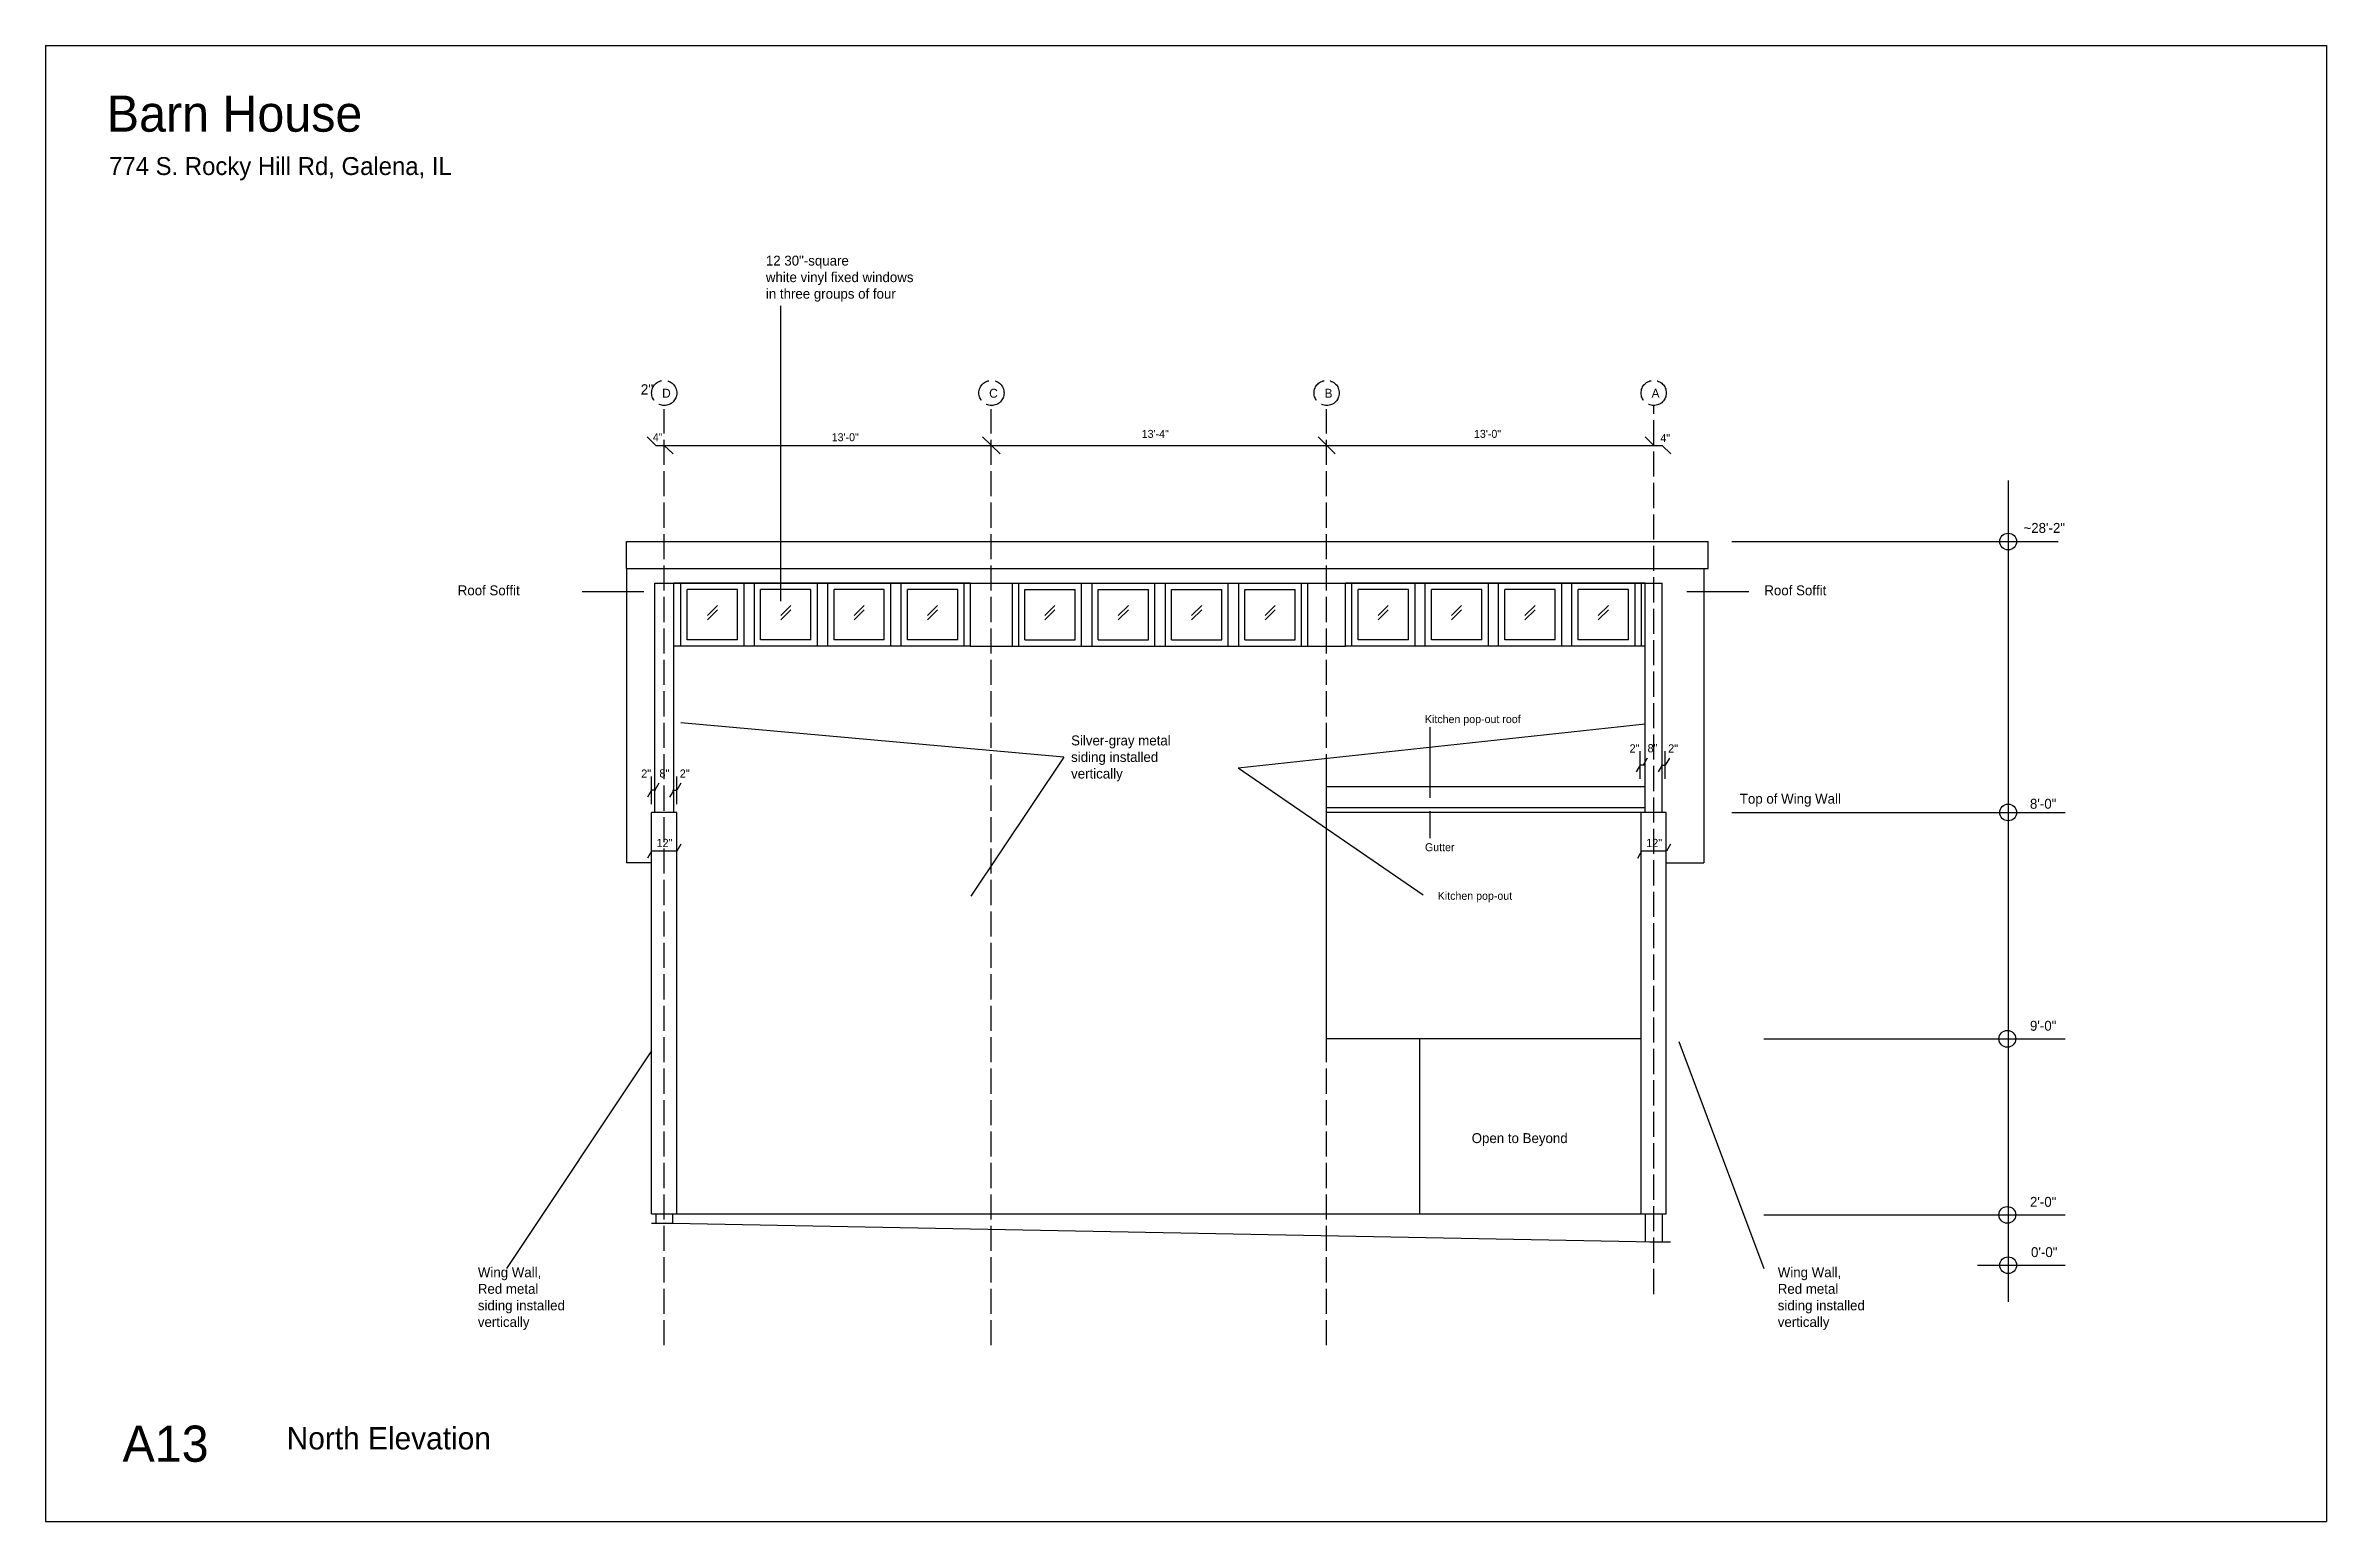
# Model space of a CAD drawing. Header units: inches. Extents: x 967 to 5652, y 0 to 2983.
# Drawn here: x 4564 to 5652, y 0 to 704 of the extents above; entities that cross this region are included whole.
import ezdxf

# ---------------------------------------------------------------- set-up
doc = ezdxf.new("R2010")
doc.units = ezdxf.units.IN
doc.header["$MEASUREMENT"] = 0
doc.linetypes.add('ACAD_ISO02W100', pattern=[15, 12, -3])
for name, color, linetype in [('const', 7, 'Continuous'), ('e1', 7, 'Continuous'), ('e2', 251, 'Continuous'), ('grid', 252, 'ACAD_ISO02W100'), ('walls', 7, 'Continuous')]:
    doc.layers.add(name, color=color, linetype=linetype)

msp = doc.modelspace()

# ---------------------------------------------------------------- texts
at = {"layer": 'const', "attachment_point": 1}
for s, insert, char_height, width in [('Barn House', (4593.4, 680.2), 17.26, 6582.049), ('774 S. Rocky Hill Rd, Galena, IL', (4594.5, 650.8), 8.525, 3250.395), ('\\P12 30"-square^Jwhite vinyl fixed windows^Jin three groups of four', (4907.8, 611.7), 4.736, 1805.775), ('\\P2"', (4848.1, 550.6), 4.89, 1864.026), ('D', (4858.3, 540.3), 4.26, 1625.197), ('C', (5014.3, 540.3), 4.26, 1625.197), ('B', (5174.3, 540.3), 4.26, 1625.197), ('A', (5330.3, 540.3), 4.26, 1625.197), ('\\P4"', (4853.9, 525.4), 3.79, 1444.62), ('\\P13\'-0"', (4939.2, 525.4), 3.79, 1444.62), ('\\P13\'-4"', (5087.1, 527), 3.79, 1444.62), ('\\P13\'-0"', (5245.6, 527), 3.79, 1444.62), ('\\P4"', (5334.5, 525), 3.79, 1444.62), ('~28\'-2"', (5507.7, 476.3), 4.74, 1805.775), ('\\PRoof Soffit', (4760.8, 454.4), 4.736, 1805.775), ('\\PRoof Soffit', (5384.1, 454.4), 4.736, 1805.775), ('Kitchen pop-out roof', (5222.2, 384.6), 3.789, 1444.62), ('\\PSilver-gray metal^Jsiding installed^Jvertically', (5053.4, 382.8), 4.736, 1805.775), ('\\P2"', (5319.8, 377.2), 3.91, 1491.22), ('\\P8"', (5328.4, 377.3), 3.91, 1491.22), ('\\P2"', (5338.2, 377.2), 3.91, 1491.22), ('\\P2"', (4848.3, 365.2), 3.91, 1491.22), ('\\P8"', (4857, 365.3), 3.91, 1491.22), ('\\P2"', (4866.7, 365.2), 3.91, 1491.22), ('Top of Wing Wall', (5372.4, 347.1), 4.736, 1805.775), ('8\'-0"', (5510.8, 344.7), 4.74, 1805.775), ('\\P12"', (4855.6, 332.1), 3.91, 1491.22), ('Gutter', (5222.2, 323.5), 3.79, 1444.62), ('\\P12"', (5327.7, 332.1), 3.91, 1491.22), ('Kitchen pop-out', (5228.3, 300.3), 3.789, 1444.62), ('9\'-0"', (5510.8, 238.8), 4.74, 1805.775), ('Open to Beyond', (5244.5, 185.2), 4.736, 1805.775), ('2\'-0"', (5510.8, 154.8), 4.74, 1805.775), ('0\'-0"', (5511.3, 130.8), 4.74, 1805.775), ('Wing Wall,\\PRed metal^Jsiding installed^Jvertically', (4770.4, 121.2), 4.736, 1805.775), ('Wing Wall,\\PRed metal^Jsiding installed^Jvertically', (5390.5, 121.2), 4.736, 1805.775), ('A13', (4600.9, 45.7), 17.26, 6582.049), ('North Elevation', (4679.2, 45), 10.656, 4062.993)]:
    msp.add_mtext(s, dxfattribs=dict(at, insert=insert, char_height=char_height, width=width))

# ---------------------------------------------------------------- linework, layer by layer
for p, q in [((4564.2, 704), (4564.2, 0)), ((4564.2, 704), (5652.2, 704)), ((5652.2, 704), (5652.2, 0)), ((4564.2, 0), (5652.2, 0))]:
    msp.add_line(p, q)
at = {"layer": 'const'}
for p, q in [((5324.8, 360.8), (5322.9, 357.5)), ((5328.2, 364.1), (5326.3, 360.8)), ((5335.3, 360.8), (5333.4, 357.5)), ((5338.8, 364.1), (5336.8, 360.8)), ((4853.3, 348.8), (4851.4, 345.5)), ((4856.8, 352.1), (4854.8, 348.8)), ((4863.9, 348.8), (4861.9, 345.5)), ((4867.3, 352.1), (4865.3, 348.8)), ((4853.3, 319.7), (4851.4, 316.4)), ((4867.3, 323), (4865.3, 319.7)), ((5325.5, 319.7), (5323.6, 316.3)), ((5339.4, 323), (5337.5, 319.7))]:
    msp.add_line(p, q, dxfattribs=at)
at = {"layer": 'e1'}
for p, q in [((4851.2, 517.4), (4855.3, 513.3)), ((4859.3, 513.3), (4863.5, 509.2)), ((5011.2, 517.4), (5019.5, 509.2)), ((5171.2, 517.4), (5179.4, 509.2)), ((5327.3, 517.4), (5331.4, 513.3)), ((5335.4, 513.3), (5339.5, 509.2)), ((4841.3, 454.5), (5357.3, 454.5)), ((4849.6, 443.4), (4820.1, 443.4)), ((5376.7, 443.4), (5347.2, 443.4)), ((5175.3, 230.2), (5175.3, 356)), ((5175.3, 340.6), (5327.3, 340.6)), ((5325.3, 230.2), (5175.3, 230.2)), ((5219.8, 146.7), (5219.8, 230.2)), ((4867.3, 146.7), (5337.3, 146.7))]:
    msp.add_line(p, q, dxfattribs=at)
at = {"layer": 'e2'}
for p, q in [((4914.9, 439), (4914.9, 579.8)), ((4855.3, 513.3), (5335.4, 513.3)), ((5500.4, 496.6), (5500.4, 104.8)), ((5368.6, 467.4), (5524.3, 467.4)), ((4841.3, 454.5), (4841.3, 314.2)), ((4854.8, 447.5), (5335.3, 447.5)), ((5005.3, 447.5), (4863.9, 447.5)), ((4867.3, 417.5), (4867.3, 447.5)), ((4897.3, 447.5), (4897.3, 417.5)), ((4902.3, 417.5), (4902.3, 447.5)), ((4932.3, 447.5), (4932.3, 417.5)), ((4937.3, 417.5), (4937.3, 447.5)), ((4967.3, 447.5), (4967.3, 417.5)), ((4972.3, 417.5), (4972.3, 447.5)), ((5002.3, 447.5), (5002.3, 417.5)), ((5005.3, 447.5), (5005.3, 417.5)), ((5005.3, 447.5), (5024.3, 447.5)), ((5024.3, 447.5), (5184.3, 447.5)), ((5025.3, 447.5), (5025.3, 417.5)), ((5028.3, 447.5), (5028.3, 417.5)), ((5058.3, 417.5), (5058.3, 447.5)), ((5063.3, 447.5), (5063.3, 417.5)), ((5093.3, 417.5), (5093.3, 447.5)), ((5093.3, 447.5), (5098.3, 447.5)), ((5098.3, 447.5), (5098.3, 417.5)), ((5128.3, 417.5), (5128.3, 447.5)), ((5133.3, 447.5), (5133.3, 417.5)), ((5163.3, 417.5), (5163.3, 447.5)), ((5166.3, 417.5), (5166.3, 447.5)), ((5184.3, 417.5), (5184.3, 447.5)), ((5325.3, 447.5), (5184.3, 447.5)), ((5187.3, 417.5), (5187.3, 447.5)), ((5217.3, 447.5), (5217.3, 417.5)), ((5222.3, 417.5), (5222.3, 447.5)), ((5252.3, 447.5), (5252.3, 417.5)), ((5257.3, 447.5), (5252.3, 447.5)), ((5257.3, 417.5), (5257.3, 447.5)), ((5287.3, 447.5), (5287.3, 417.5)), ((5292.3, 417.5), (5292.3, 447.5)), ((5322.3, 447.5), (5322.3, 417.5)), ((5325.3, 447.5), (5325.3, 417.5)), ((5327.3, 447.5), (5325.3, 447.5)), ((5355.3, 454.5), (5355.3, 314.2)), ((4870.3, 420.5), (4870.3, 444.5)), ((4894.3, 444.5), (4870.3, 444.5)), ((4879.9, 432.1), (4884.7, 436.9)), ((4894.3, 420.5), (4894.3, 444.5)), ((4905.3, 420.5), (4905.3, 444.5)), ((4929.3, 444.5), (4905.3, 444.5)), ((4914.9, 432.1), (4919.7, 436.9)), ((4929.3, 420.5), (4929.3, 444.5)), ((4940.3, 420.5), (4940.3, 444.5)), ((4964.3, 444.5), (4940.3, 444.5)), ((4949.9, 432.1), (4954.7, 436.9)), ((4964.3, 420.5), (4964.3, 444.5)), ((4975.3, 420.5), (4975.3, 444.5)), ((4999.3, 444.5), (4975.3, 444.5)), ((4984.9, 432.1), (4989.7, 436.9)), ((4999.3, 420.5), (4999.3, 444.5)), ((5031.3, 420.5), (5031.3, 444.5)), ((5031.3, 444.5), (5055.3, 444.5)), ((5040.9, 432.1), (5045.7, 436.9)), ((5055.3, 420.5), (5055.3, 444.5)), ((5066.3, 420.5), (5066.3, 444.5)), ((5066.3, 444.5), (5090.3, 444.5)), ((5075.9, 432.1), (5080.7, 436.9)), ((5090.3, 420.5), (5090.3, 444.5)), ((5101.3, 420.5), (5101.3, 444.5)), ((5101.3, 444.5), (5125.3, 444.5)), ((5110.9, 432.1), (5115.7, 436.9)), ((5125.3, 420.5), (5125.3, 444.5)), ((5136.3, 420.5), (5136.3, 444.5)), ((5136.3, 444.5), (5160.3, 444.5)), ((5145.9, 432.1), (5150.7, 436.9)), ((5160.3, 420.5), (5160.3, 444.5)), ((5190.3, 420.5), (5190.3, 444.5)), ((5214.3, 444.5), (5190.3, 444.5)), ((5199.9, 432.1), (5204.7, 436.9)), ((5214.3, 420.5), (5214.3, 444.5)), ((5225.3, 420.5), (5225.3, 444.5)), ((5249.3, 444.5), (5225.3, 444.5)), ((5234.9, 432.1), (5239.7, 436.9)), ((5249.3, 420.5), (5249.3, 444.5)), ((5260.3, 420.5), (5260.3, 444.5)), ((5284.3, 444.5), (5260.3, 444.5)), ((5269.9, 432.1), (5274.7, 436.9)), ((5284.3, 420.5), (5284.3, 444.5)), ((5295.3, 420.5), (5295.3, 444.5)), ((5319.3, 444.5), (5295.3, 444.5)), ((5304.9, 432.1), (5309.7, 436.9)), ((5319.3, 420.5), (5319.3, 444.5)), ((4879.9, 430.1), (4884.7, 434.9)), ((4914.9, 430.1), (4919.7, 434.9)), ((4949.9, 430.1), (4954.7, 434.9)), ((4984.9, 430.1), (4989.7, 434.9)), ((5040.9, 430.1), (5045.7, 434.9)), ((5075.9, 430.1), (5080.7, 434.9)), ((5110.9, 430.1), (5115.7, 434.9)), ((5145.9, 430.1), (5150.7, 434.9)), ((5199.9, 430.1), (5204.7, 434.9)), ((5234.9, 430.1), (5239.7, 434.9)), ((5269.9, 430.1), (5274.7, 434.9)), ((5304.9, 430.1), (5309.7, 434.9)), ((5005.3, 417.5), (4863.9, 417.5)), ((4894.3, 420.5), (4870.3, 420.5)), ((4929.3, 420.5), (4905.3, 420.5)), ((4964.3, 420.5), (4940.3, 420.5)), ((4999.3, 420.5), (4975.3, 420.5)), ((5005.3, 417.5), (5024.3, 417.5)), ((5024.3, 417.5), (5184.3, 417.5)), ((5031.3, 420.5), (5055.3, 420.5)), ((5066.3, 420.5), (5090.3, 420.5)), ((5093.3, 417.5), (5098.3, 417.5)), ((5101.3, 420.5), (5125.3, 420.5)), ((5136.3, 420.5), (5160.3, 420.5)), ((5325.3, 417.5), (5184.3, 417.5)), ((5214.3, 420.5), (5190.3, 420.5)), ((5249.3, 420.5), (5225.3, 420.5)), ((5257.3, 417.5), (5252.3, 417.5)), ((5284.3, 420.5), (5260.3, 420.5)), ((5319.3, 420.5), (5295.3, 420.5)), ((5327.3, 417.5), (5325.3, 417.5)), ((5049.9, 364.5), (4867.3, 380.9)), ((5133.1, 359.4), (5327.3, 380.4)), ((5224.5, 378.8), (5224.5, 345.1)), ((5049.9, 364.5), (5005.6, 298.2)), ((5133.1, 359.4), (5221.4, 298.9)), ((5324.8, 354.2), (5324.8, 367.4)), ((5326.8, 360.8), (5324.8, 360.8)), ((5334.8, 360.8), (5336.8, 360.8)), ((5336.8, 354.2), (5336.8, 367.4)), ((4853.3, 342.2), (4853.3, 355.4)), ((4855.3, 348.8), (4853.3, 348.8)), ((4863.3, 348.8), (4865.3, 348.8)), ((4865.3, 342.2), (4865.3, 355.4)), ((5175.3, 350.6), (5327.3, 350.6)), ((5325.3, 338.2), (5175.3, 338.2)), ((5224.5, 338.8), (5224.5, 326)), ((5368.6, 338.2), (5527.6, 338.2)), ((4865.3, 319.7), (4853.3, 319.7)), ((5337.5, 319.7), (5325.5, 319.7)), ((4853.3, 314.2), (4841.3, 314.2)), ((5337.3, 314.2), (5355.3, 314.2)), ((5343.3, 228.9), (5383.8, 120.6)), ((5383.8, 230.2), (5527.6, 230.2)), ((4853.3, 224.5), (4784, 120.6)), ((5383.8, 146.3), (5527.6, 146.3)), ((5485.7, 122.2), (5527.6, 122.2))]:
    msp.add_line(p, q, dxfattribs=at)
for centre in [(5500.4, 467.4), (5500.4, 338.2), (5500, 230.2), (5500, 146.2), (5500.4, 122.2)]:
    msp.add_circle(centre, 4, dxfattribs=at)
at = {"layer": 'grid'}
for p, q in [((4859.3, 84), (4859.3, 530.6)), ((5015.3, 84), (5015.3, 530.6)), ((5175.3, 84), (5175.3, 530.6)), ((5331.3, 108.4), (5331.3, 532.3))]:
    msp.add_line(p, q, dxfattribs=at)
for centre in [(4859.3, 538.3), (5015.4, 538.3), (5175.3, 538.3), (5331.3, 538.3)]:
    msp.add_circle(centre, 6, dxfattribs=at)
at = {"layer": 'walls'}
for p, q in [((4841.3, 467.4), (5357.3, 467.4)), ((4841.3, 454.5), (4841.3, 467.4)), ((5357.3, 454.5), (5357.3, 467.4)), ((4854.8, 338.2), (4854.8, 447.5)), ((4863.9, 338.2), (4863.9, 447.5)), ((5327.3, 338.2), (5327.3, 447.5)), ((5335.3, 338.2), (5335.3, 447.5)), ((4853.3, 146.7), (4853.3, 338.2)), ((4865.3, 338.2), (4853.3, 338.2)), ((4865.3, 146.7), (4865.3, 338.2)), ((5325.3, 146.7), (5325.3, 338.2)), ((5337.3, 338.2), (5325.3, 338.2)), ((5337.3, 146.7), (5337.3, 338.2)), ((4853.3, 146.7), (4867.3, 146.7)), ((4853.3, 142.3), (4863.3, 142.3)), ((4855.3, 146.7), (4855.3, 142.3)), ((4863.3, 146.7), (4863.3, 142.3)), ((4863.3, 142.3), (5331.3, 133.3)), ((5327.3, 146.7), (5327.3, 133.3)), ((5329.3, 146.7), (5337.3, 146.7)), ((5335.3, 146.7), (5335.3, 133.3)), ((5329.3, 133.3), (5339.3, 133.3))]:
    msp.add_line(p, q, dxfattribs=at)

msp.set_redraw_order([(e.dxf.handle, doc.entitydb.next_handle()) for e in msp.query("TEXT MTEXT ATTDEF DIMENSION ARC_DIMENSION")])  # texts and dimensions are drawn at this point

doc.saveas('drawing.dxf')
